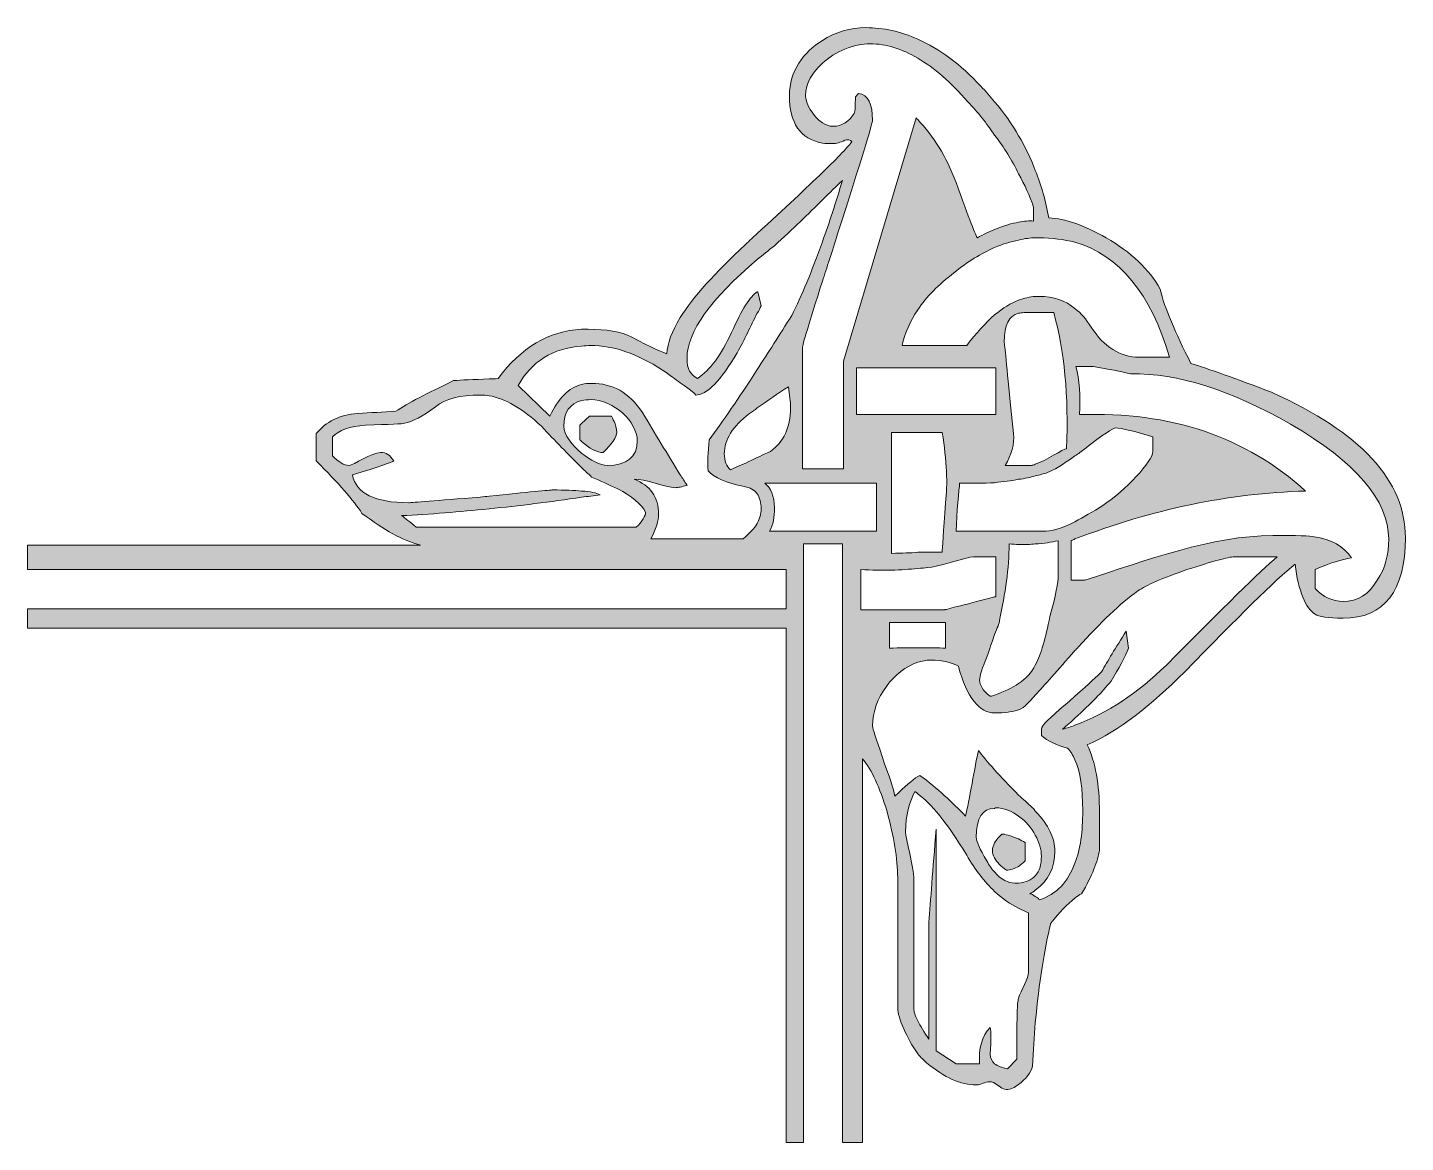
# Model space of a CAD drawing. Header units: inches. Extents: x -312 to 907, y -73 to 914.
import ezdxf

# ---------------------------------------------------------------- set-up
doc = ezdxf.new("R2010")
doc.units = ezdxf.units.IN
doc.header["$MEASUREMENT"] = 0
doc.layers.add('图层 1', color=7, linetype='Continuous')

# ---------------------------------------------------------------- blocks, each defined once
blk = doc.blocks.new('block 2')
at = {"layer": '图层 1', "true_color": 0xffffff}
h = blk.add_hatch(color=7, dxfattribs=at)
h.dxf.hatch_style = 2
edge = h.paths.add_edge_path()
edge.add_spline(control_points=[(788.9, 591), (756.9, 603.3), (732.7, 611.7), (717.4, 616.6), (703.6, 643.8), (694.2, 665.5), (690.2, 682.2), (680.9, 699.5), (664.1, 715.3), (642.4, 727.6), (633, 733.1), (623.6, 737.5), (614.8, 740.5), (606.9, 743.4), (599, 744.9), (591.6, 745.4), (589.1, 759.7), (585.1, 774), (579.7, 787.3), (575.8, 797.7), (570.8, 808.1), (564.9, 817.9), (559, 828.3), (552.1, 838.2), (543.7, 848), (539.8, 852.5), (535.8, 857.4), (531.4, 861.8), (513.6, 881.1), (494.9, 894.9), (475.6, 903.3), (460.8, 910.2), (445, 913.6), (429.7, 913.6), (416.4, 913.6), (402.6, 909.7), (391.2, 902.3), (374.5, 891.9), (362.1, 875.2), (362.1, 853.4), (362.1, 829.3), (371.5, 815), (391.2, 811.5), (394.2, 811), (397.2, 811), (400.6, 811), (403.6, 811), (407, 812), (411, 814), (413.9, 815), (415.9, 814), (417.4, 813), (414.4, 808.6), (405.6, 799.2), (391.2, 785.4), (377.4, 772), (358.2, 753.8), (333.5, 731.6), (330.1, 728.1), (326.6, 725.2), (323.2, 721.7), (296, 696.6), (276.8, 675.3), (265.4, 657.1), (258, 644.7), (254.1, 634.4), (253.6, 625), (250.6, 626), (240.3, 630.4), (222.5, 639.8), (213.1, 644.7), (199.8, 646.7), (184, 646.7), (182, 646.7), (180.1, 646.7), (178.1, 646.7), (148.5, 645.2), (124.8, 630.4), (104.1, 603.3), (101.1, 602.8), (98.7, 602.8), (96.2, 602.8), (82.4, 602.3), (71.5, 601.8), (64.6, 601.3), (40.9, 589.5), (24.2, 581.6), (13.8, 574.2), (2.5, 573.2), (-8.9, 573.2), (-20.2, 572.2), (-36, 571.2), (-48.4, 564.8), (-56.8, 554.5), (-56.8, 554.5), (-56.8, 530.3), (-56.8, 530.3), (-37, 510.5), (-23.7, 495.2), (-16.3, 483.9), (3.4, 469.1), (19.7, 459.7), (35.5, 455.8), (35.5, 455.8), (-312.3, 455.8), (-312.3, 455.8), (-312.3, 455.8), (-312.3, 434.1), (-312.3, 434.1), (-312.3, 434.1), (96.2, 434.1), (96.2, 434.1), (96.2, 434.1), (178.1, 434.1), (178.1, 434.1), (178.1, 434.1), (265.4, 434.1), (265.4, 434.1), (265.4, 434.1), (333.5, 434.1), (333.5, 434.1), (333.5, 434.1), (359.2, 434.1), (359.2, 434.1), (359.2, 434.1), (359.2, 399.5), (359.2, 399.5), (359.2, 399.5), (333.5, 399.5), (333.5, 399.5), (333.5, 399.5), (265.4, 399.5), (265.4, 399.5), (265.4, 399.5), (178.1, 399.5), (178.1, 399.5), (178.1, 399.5), (96.2, 399.5), (96.2, 399.5), (96.2, 399.5), (-312.3, 399.5), (-312.3, 399.5), (-312.3, 399.5), (-312.3, 382.3), (-312.3, 382.3), (-312.3, 382.3), (96.2, 382.3), (96.2, 382.3), (96.2, 382.3), (178.1, 382.3), (178.1, 382.3), (178.1, 382.3), (265.4, 382.3), (265.4, 382.3), (265.4, 382.3), (333.5, 382.3), (333.5, 382.3), (333.5, 382.3), (359.2, 382.3), (359.2, 382.3), (359.2, 382.3), (359.2, -72.6), (359.2, -72.6), (359.2, -72.6), (374.5, -72.6), (374.5, -72.6), (374.5, -72.6), (374.5, 456.8), (374.5, 456.8), (374.5, 456.8), (391.2, 456.8), (391.2, 456.8), (391.2, 456.8), (409, 456.8), (409, 456.8), (409, 456.8), (409, -72.6), (409, -72.6), (409, -72.6), (426.8, -72.6), (426.8, -72.6), (426.8, -72.6), (426.8, 266.8), (426.8, 266.8), (434.7, 257.4), (442.1, 241.6), (448.5, 219.9), (454.4, 198.2), (457.9, 178.5), (457.9, 161.7), (457.9, 161.7), (457.9, 45.8), (457.9, 45.8), (457.9, 38.4), (466.2, 18.6), (475.6, 5.8), (478.6, 2.3), (481, -0.1), (483.5, -2.1), (499.3, -15.4), (513.6, -21.8), (527.4, -21.8), (532.4, -21.8), (534.3, -18.9), (539.8, -18.9), (541.2, -18.9), (542.7, -19.4), (543.7, -20.3), (547.2, -22.3), (550.6, -25.8), (554.1, -25.8), (557.5, -25.8), (561.5, -24.3), (564.9, -21.3), (571.3, -16.9), (576.3, -10.5), (577.3, -5.1), (577.7, 8.3), (578.7, 21.1), (579.7, 33.4), (583.2, 69), (587.6, 98.1), (593.5, 121.3), (600.9, 131.1), (608.3, 138), (614.8, 143.4), (616.7, 144.9), (618.7, 146.4), (620.7, 147.4), (630, 163.2), (635, 176.5), (636.5, 185.9), (636.5, 185.9), (636.5, 218.9), (636.5, 218.9), (636.5, 244.1), (633, 263.8), (625.6, 279.1), (653.7, 291.5), (681.9, 313.7), (712, 343.8), (759.8, 392.6), (791.9, 424.7), (809.6, 439), (812.6, 415.3), (819, 399.5), (827.4, 394.6), (830.4, 392.6), (838.8, 391.1), (852.1, 391.1), (888.6, 391.1), (907.3, 415.3), (907.3, 462.2), (907.3, 513), (867.9, 555.4), (788.9, 591)], knot_values=[0, 0, 0, 0, 1, 1, 1, 2, 2, 2, 3, 3, 3, 4, 4, 4, 5, 5, 5, 6, 6, 6, 7, 7, 7, 8, 8, 8, 9, 9, 9, 10, 10, 10, 11, 11, 11, 12, 12, 12, 13, 13, 13, 14, 14, 14, 15, 15, 15, 16, 16, 16, 17, 17, 17, 18, 18, 18, 19, 19, 19, 20, 20, 20, 21, 21, 21, 22, 22, 22, 23, 23, 23, 24, 24, 24, 25, 25, 25, 26, 26, 26, 27, 27, 27, 28, 28, 28, 29, 29, 29, 30, 30, 30, 31, 31, 31, 32, 32, 32, 33, 33, 33, 34, 34, 34, 35, 35, 35, 36, 36, 36, 37, 37, 37, 38, 38, 38, 39, 39, 39, 40, 40, 40, 41, 41, 41, 42, 42, 42, 43, 43, 43, 44, 44, 44, 45, 45, 45, 46, 46, 46, 47, 47, 47, 48, 48, 48, 49, 49, 49, 50, 50, 50, 51, 51, 51, 52, 52, 52, 53, 53, 53, 54, 54, 54, 55, 55, 55, 56, 56, 56, 57, 57, 57, 58, 58, 58, 59, 59, 59, 60, 60, 60, 61, 61, 61, 62, 62, 62, 63, 63, 63, 64, 64, 64, 65, 65, 65, 66, 66, 66, 67, 67, 67, 68, 68, 68, 69, 69, 69, 70, 70, 70, 71, 71, 71, 72, 72, 72, 73, 73, 73, 74, 74, 74, 75, 75, 75, 76, 76, 76, 77, 77, 77, 78, 78, 78, 79, 79, 79, 80, 80, 80, 81, 81, 81, 82, 82, 82, 83, 83, 83, 84, 84, 84, 85, 85, 85, 85], degree=3, periodic=1)
edge = h.paths.add_edge_path()
edge.add_spline(control_points=[(583.2, 727.6), (594.5, 727.6), (604.9, 726.2), (614.8, 723.7), (654.2, 712.3), (681.9, 678.3), (698.6, 622), (698.6, 622), (671.5, 622), (671.5, 622), (654.7, 622), (640.4, 631.4), (629.1, 648.7), (624.6, 655.6), (620.2, 661), (614.8, 665), (606.4, 672.4), (596, 675.8), (583.2, 675.8), (582.2, 675.8), (581.2, 675.8), (579.7, 675.8), (574.8, 675.3), (569.8, 674.3), (564.9, 672.4), (558, 669.9), (551.1, 665.5), (543.7, 659.5), (535.8, 652.6), (527.4, 643.3), (519, 632.4), (519, 632.4), (475.6, 632.4), (475.6, 632.4), (475.6, 632.4), (461.8, 632.4), (461.8, 632.4), (464.3, 643.3), (468.7, 653.6), (475.6, 664), (483.5, 675.3), (493.9, 686.2), (507.7, 696.6), (519.5, 706.4), (531.9, 713.8), (543.7, 719.2), (551.1, 722.2), (558, 724.2), (564.9, 725.7), (570.3, 727.1), (575.3, 727.6), (579.7, 727.6), (581.2, 727.6), (582.2, 727.6), (583.2, 727.6)], knot_values=[0, 0, 0, 0, 1, 1, 1, 2, 2, 2, 3, 3, 3, 4, 4, 4, 5, 5, 5, 6, 6, 6, 7, 7, 7, 8, 8, 8, 9, 9, 9, 10, 10, 10, 11, 11, 11, 12, 12, 12, 13, 13, 13, 14, 14, 14, 15, 15, 15, 16, 16, 16, 17, 17, 17, 18, 18, 18, 18], degree=3, periodic=1)
edge = h.paths.add_edge_path()
edge.add_spline(control_points=[(586.6, 468.1), (586.6, 468.1), (579.7, 468.1), (579.7, 468.1), (579.7, 468.1), (564.9, 468.1), (564.9, 468.1), (564.9, 468.1), (543.7, 468.1), (543.7, 468.1), (543.7, 468.1), (509.7, 468.1), (509.7, 468.1), (509.7, 483.9), (512.6, 505.6), (512.6, 510.5), (523.5, 510.5), (533.8, 510.5), (543.7, 511), (551.1, 512), (558.5, 512.5), (564.9, 514), (570.3, 514.5), (575.3, 516), (579.7, 517), (583.7, 517.9), (587.1, 518.9), (590.6, 519.9), (595.5, 521.9), (603.9, 526.8), (614.8, 534.7), (617.7, 536.7), (620.7, 538.7), (623.6, 541.1), (639.4, 553.5), (648.8, 559.4), (650.8, 559.4), (656.2, 559.4), (667.6, 556.4), (683.8, 551.5), (683.8, 551.5), (683.8, 538.7), (683.8, 538.7), (683.8, 530.3), (659.2, 503.6), (639.4, 490.8), (630.5, 485.4), (622.2, 480.4), (614.8, 476.5), (602.9, 470.6), (593.5, 467.6), (586.6, 468.1)], knot_values=[0, 0, 0, 0, 1, 1, 1, 2, 2, 2, 3, 3, 3, 4, 4, 4, 5, 5, 5, 6, 6, 6, 7, 7, 7, 8, 8, 8, 9, 9, 9, 10, 10, 10, 11, 11, 11, 12, 12, 12, 13, 13, 13, 14, 14, 14, 15, 15, 15, 16, 16, 16, 17, 17, 17, 17], degree=3, periodic=1)
edge = h.paths.add_edge_path()
edge.add_spline(control_points=[(599.9, 459.7), (599.9, 459.7), (599.9, 428.6), (599.9, 428.6), (599.9, 423.7), (598, 410.9), (592.6, 392.6), (588.6, 373.4), (585.1, 359.6), (579.7, 349.7), (576.3, 342.8), (571.8, 337.8), (564.9, 333.4), (559.5, 329.5), (552.6, 326.5), (543.7, 323.1), (542.7, 322.6), (541.2, 322.1), (539.8, 322.1), (533.3, 327), (530.4, 331.9), (530.4, 336.4), (530.4, 339.3), (532.4, 346.7), (537.8, 359.1), (539.8, 366.5), (542.2, 371.9), (543.7, 376.8), (546.2, 382.3), (547.7, 386.7), (548.1, 389.2), (553.1, 413.3), (556.5, 435.1), (556.5, 456.8), (559.5, 456.8), (562.5, 456.3), (564.9, 456.3), (570.4, 456.3), (575.3, 456.3), (579.7, 456.8), (587.6, 457.3), (594, 458.2), (599.9, 459.7)], knot_values=[0, 0, 0, 0, 1, 1, 1, 2, 2, 2, 3, 3, 3, 4, 4, 4, 5, 5, 5, 6, 6, 6, 7, 7, 7, 8, 8, 8, 9, 9, 9, 10, 10, 10, 11, 11, 11, 12, 12, 12, 13, 13, 13, 14, 14, 14, 14], degree=3, periodic=1)
h.paths.add_polyline_path([(475.6, 571.2), (421.3, 571.2), (421.3, 612.7), (475.6, 612.7), (543.7, 612.7), (544.7, 612.7), (544.7, 571.2), (543.7, 571.2)])
edge = h.paths.add_edge_path()
edge.add_spline(control_points=[(500.3, 493.3), (498.3, 467.1), (497.3, 452.8), (497.3, 449.4), (497.3, 449.4), (489.9, 449.4), (475.6, 449.4), (469.7, 448.9), (461.8, 448.9), (452.4, 448.4), (452.4, 448.4), (452.4, 555.4), (452.4, 555.4), (452.4, 555.4), (475.6, 555.4), (475.6, 555.4), (475.6, 555.4), (497.3, 555.4), (497.3, 555.4), (501.3, 530.3), (502.3, 509.6), (500.3, 493.3)], knot_values=[0, 0, 0, 0, 1, 1, 1, 2, 2, 2, 3, 3, 3, 4, 4, 4, 5, 5, 5, 6, 6, 6, 7, 7, 7, 7], degree=3, periodic=1)
edge = h.paths.add_edge_path()
edge.add_spline(control_points=[(560.5, 554.5), (560.5, 554.5), (557.5, 582.6), (557.5, 582.6), (554.1, 618.6), (552.1, 636.4), (552.1, 635.4), (552.1, 650.7), (556.5, 658.6), (564.9, 661), (566.4, 661), (567.9, 661.5), (569.8, 661.5), (569.8, 661.5), (579.7, 661.5), (579.7, 661.5), (579.7, 661.5), (596, 661.5), (596, 661.5), (605.4, 628), (609.3, 587.5), (607.4, 541.1), (604.4, 541.1), (589.1, 530.3), (579.7, 527.3), (578.2, 526.8), (577.3, 526.3), (576.3, 526.3), (576.3, 526.3), (564.9, 526.3), (564.9, 526.3), (564.9, 526.3), (553.1, 526.3), (553.1, 526.3), (558.5, 535.7), (561.5, 545.1), (560.5, 554.5)], knot_values=[0, 0, 0, 0, 1, 1, 1, 2, 2, 2, 3, 3, 3, 4, 4, 4, 5, 5, 5, 6, 6, 6, 7, 7, 7, 8, 8, 8, 9, 9, 9, 10, 10, 10, 11, 11, 11, 12, 12, 12, 12], degree=3, periodic=1)
edge = h.paths.add_edge_path()
edge.add_spline(control_points=[(423.3, 855.4), (423.3, 855.4), (420.4, 852.5), (420.4, 852.5), (420.4, 845.1), (420.4, 840.1), (419.4, 837.7), (414.9, 830.8), (409, 826.3), (400.6, 826.3), (397.2, 826.3), (394.2, 827.8), (391.2, 829.3), (382.4, 835.2), (376.4, 847), (376.4, 853.4), (376.4, 864.3), (382.4, 874.2), (391.2, 882.1), (402.6, 892.4), (418.9, 899.3), (433.7, 899.3), (447.5, 899.3), (461.3, 894.9), (475.6, 886.5), (490.4, 878.1), (504.7, 865.3), (520, 848), (528.9, 838.6), (536.8, 828.8), (543.7, 818.4), (552.1, 807.6), (559, 796.2), (564.9, 784.4), (570.3, 774.5), (574.8, 764.6), (578.2, 754.8), (578.2, 754.8), (578.2, 742.4), (578.2, 742.4), (574.3, 742.9), (569.8, 742.4), (564.9, 741.4), (559, 740.5), (552.1, 738.5), (543.7, 735), (538.8, 733.1), (533.8, 730.6), (528.4, 727.6), (527.4, 728.6), (521, 744.4), (509.7, 776.5), (500.8, 799.7), (489.4, 817.9), (475.6, 832.2), (475.1, 832.7), (474.6, 833.2), (474.1, 833.7), (474.1, 833.7), (410, 618.6), (410, 618.6), (410, 618.6), (410, 523.4), (410, 523.4), (410, 523.4), (391.2, 523.4), (391.2, 523.4), (391.2, 523.4), (373.5, 523.4), (373.5, 523.4), (373.5, 523.4), (373.5, 630.4), (373.5, 630.4), (373.5, 632.4), (379.4, 652.1), (391.2, 689.2), (395.2, 701), (399.6, 714.8), (404.6, 731.1), (425.3, 795.2), (435.6, 828.3), (435.6, 831.7), (435.6, 846), (431.7, 854.4), (423.3, 855.4)], knot_values=[0, 0, 0, 0, 1, 1, 1, 2, 2, 2, 3, 3, 3, 4, 4, 4, 5, 5, 5, 6, 6, 6, 7, 7, 7, 8, 8, 8, 9, 9, 9, 10, 10, 10, 11, 11, 11, 12, 12, 12, 13, 13, 13, 14, 14, 14, 15, 15, 15, 16, 16, 16, 17, 17, 17, 18, 18, 18, 19, 19, 19, 20, 20, 20, 21, 21, 21, 22, 22, 22, 23, 23, 23, 24, 24, 24, 25, 25, 25, 26, 26, 26, 27, 27, 27, 28, 28, 28, 28], degree=3, periodic=1)
edge = h.paths.add_edge_path()
edge.add_spline(control_points=[(226.5, 471.6), (226.5, 471.6), (178.1, 471.6), (178.1, 471.6), (178.1, 471.6), (96.2, 471.6), (96.2, 471.6), (96.2, 471.6), (31.6, 471.6), (31.6, 471.6), (26.1, 476.5), (22.2, 479.5), (18.7, 481.9), (43.9, 482.9), (69.6, 485.4), (96.2, 487.8), (122.8, 490.8), (150.5, 493.8), (178.1, 498.2), (183.5, 498.7), (188.9, 499.7), (194.4, 500.2), (191.4, 502.2), (186, 503.1), (178.1, 503.6), (171.7, 504.1), (162.8, 504.6), (152.9, 504.6), (150, 504.6), (130.7, 502.6), (96.2, 499.2), (93.7, 498.7), (91.3, 498.7), (88.3, 498.2), (48.8, 495.2), (28.1, 493.3), (25.1, 493.3), (-4.9, 493.3), (-21.7, 501.7), (-24.7, 517.9), (-0.5, 525.3), (10.8, 529.3), (11.8, 530.3), (8.4, 535.7), (5.4, 537.7), (0, 537.7), (-6.9, 537.7), (-24.7, 526.3), (-27.6, 526.3), (-32.1, 526.3), (-37, 529.3), (-42.4, 534.7), (-42.4, 534.7), (-42.4, 551.5), (-42.4, 551.5), (-37, 557.4), (-26.7, 560.9), (-13.3, 561.9), (8.4, 562.8), (19.7, 562.8), (21.2, 563.8), (28.1, 564.8), (37.5, 569.8), (48.8, 578.1), (57.2, 585.5), (71, 588.5), (88.3, 588.5), (91.3, 588.5), (93.7, 588.5), (96.2, 588), (110.5, 585.5), (125.8, 576.7), (142.6, 560.9), (154.4, 548), (166.3, 536.2), (178.1, 524.4), (181.1, 521.4), (184, 518.9), (187, 516), (194.4, 513), (202.8, 508.6), (210.2, 505.6), (222.5, 499.2), (230.9, 492.3), (234.8, 484.9), (234.8, 481.9), (231.9, 476.5), (226.5, 471.6)], knot_values=[0, 0, 0, 0, 1, 1, 1, 2, 2, 2, 3, 3, 3, 4, 4, 4, 5, 5, 5, 6, 6, 6, 7, 7, 7, 8, 8, 8, 9, 9, 9, 10, 10, 10, 11, 11, 11, 12, 12, 12, 13, 13, 13, 14, 14, 14, 15, 15, 15, 16, 16, 16, 17, 17, 17, 18, 18, 18, 19, 19, 19, 20, 20, 20, 21, 21, 21, 22, 22, 22, 23, 23, 23, 24, 24, 24, 25, 25, 25, 26, 26, 26, 27, 27, 27, 28, 28, 28, 29, 29, 29, 29], degree=3, periodic=1)
edge = h.paths.add_edge_path()
edge.add_spline(control_points=[(162.3, 560.9), (162.3, 573.2), (167.7, 581.1), (178.1, 583.6), (180.6, 584.1), (183.5, 584.5), (186, 584.5), (206.7, 584.5), (227.4, 564.8), (227.4, 548), (227.4, 533.7), (218.1, 526.3), (200.8, 526.3), (194.9, 526.3), (186, 530.8), (178.1, 537.2), (169.7, 544.1), (162.3, 553.5), (162.3, 560.9)], knot_values=[0, 0, 0, 0, 1, 1, 1, 2, 2, 2, 3, 3, 3, 4, 4, 4, 5, 5, 5, 6, 6, 6, 6], degree=3, periodic=1)
edge = h.paths.add_edge_path()
edge.add_spline(control_points=[(333.5, 475), (331.1, 470.6), (326.6, 466.1), (321.2, 461.2), (321.2, 461.2), (265.4, 461.2), (265.4, 461.2), (265.4, 461.2), (239.3, 461.2), (239.3, 461.2), (244.2, 470.1), (246.2, 477.5), (246.2, 482.9), (246.2, 498.2), (239.3, 508.6), (224.5, 514), (233.9, 515), (252.6, 506.6), (261, 506.6), (262.5, 506.6), (263.9, 507.1), (265.4, 507.1), (267.4, 507.6), (269.4, 508.1), (271.4, 508.6), (269.4, 512), (267.4, 515), (265.4, 517.9), (254.1, 536.2), (243.2, 554.5), (231.9, 573.2), (220.5, 591), (204.7, 598.9), (187, 598.9), (184, 598.9), (181.1, 598.9), (178.1, 597.9), (166.8, 594.9), (157.4, 586), (150, 569.8), (150, 569.8), (121.9, 596.9), (121.9, 596.9), (134.2, 618.6), (152.4, 629.9), (178.1, 631.9), (181.1, 631.9), (183.5, 632.4), (186, 632.4), (206.7, 632.4), (227.4, 625), (249.6, 610.7), (256.1, 606.3), (261.5, 602.3), (265.4, 599.4), (275.8, 592.4), (279.7, 588.5), (278.7, 588.5), (289.1, 588.5), (301.5, 601.3), (315.8, 626), (322.2, 637.3), (327.6, 649.2), (333.5, 661), (335, 663), (336, 665.5), (337, 667.4), (337, 667.4), (334, 679.8), (334, 679.8), (334, 679.8), (334, 679.8), (333.5, 679.8), (327.6, 676.3), (319.7, 664), (310.8, 643.8), (301.5, 624), (292.1, 610.7), (280.7, 603.3), (274.3, 606.3), (271.4, 611.7), (271.4, 621.1), (271.4, 644.2), (292.1, 673.4), (333.5, 708.4), (338.4, 712.3), (343.4, 716.3), (348.8, 720.7), (365.1, 735.5), (378.9, 748.8), (391.2, 761.2), (397.7, 767.6), (403.6, 773.5), (409, 778.5), (403.1, 758.7), (397.2, 740.5), (391.2, 724.2), (381.9, 698), (373, 676.3), (364.1, 659), (353.3, 641.8), (342.9, 625.5), (333.5, 611.2), (317.2, 585.5), (302.9, 565.3), (291.1, 549), (290.1, 537.7), (289.1, 528.3), (290.1, 521.4), (295, 516), (306.4, 510.5), (322.2, 507.6), (327.1, 506.6), (331.1, 504.6), (333.5, 501.2), (336, 497.7), (337, 493.3), (337, 487.8), (337, 483.4), (336, 479.5), (333.5, 475)], knot_values=[0, 0, 0, 0, 1, 1, 1, 2, 2, 2, 3, 3, 3, 4, 4, 4, 5, 5, 5, 6, 6, 6, 7, 7, 7, 8, 8, 8, 9, 9, 9, 10, 10, 10, 11, 11, 11, 12, 12, 12, 13, 13, 13, 14, 14, 14, 15, 15, 15, 16, 16, 16, 17, 17, 17, 18, 18, 18, 19, 19, 19, 20, 20, 20, 21, 21, 21, 22, 22, 22, 23, 23, 23, 24, 24, 24, 25, 25, 25, 26, 26, 26, 27, 27, 27, 28, 28, 28, 29, 29, 29, 30, 30, 30, 31, 31, 31, 32, 32, 32, 33, 33, 33, 34, 34, 34, 35, 35, 35, 36, 36, 36, 37, 37, 37, 38, 38, 38, 39, 39, 39, 40, 40, 40, 40], degree=3, periodic=1)
edge = h.paths.add_edge_path()
edge.add_spline(control_points=[(363.1, 577.2), (363.1, 559.4), (356.7, 547.1), (345.4, 538.7), (343.9, 538.2), (339.9, 536.2), (333.5, 533.2), (327.6, 530.3), (320.2, 526.8), (309.8, 522.4), (306.4, 525.3), (304.4, 530.3), (304.4, 536.7), (304.4, 549), (311.8, 560.9), (326.6, 572.2), (329.1, 573.7), (331.5, 575.2), (333.5, 577.2), (342.9, 583.6), (351.8, 590), (361.1, 595.9), (362.1, 588.5), (363.1, 582.6), (363.1, 577.2)], knot_values=[0, 0, 0, 0, 1, 1, 1, 2, 2, 2, 3, 3, 3, 4, 4, 4, 5, 5, 5, 6, 6, 6, 7, 7, 7, 8, 8, 8, 8], degree=3, periodic=1)
edge = h.paths.add_edge_path()
edge.add_spline(control_points=[(391.2, 468.1), (391.2, 468.1), (344.4, 468.1), (344.4, 468.1), (347.8, 473.5), (348.8, 480.9), (348.8, 488.8), (348.8, 499.2), (345.4, 506.6), (340.4, 510.5), (340.4, 510.5), (391.2, 510.5), (391.2, 510.5), (391.2, 510.5), (439.1, 510.5), (439.1, 510.5), (439.1, 510.5), (439.1, 468.1), (439.1, 468.1), (439.1, 468.1), (391.2, 468.1), (391.2, 468.1), (391.2, 468.1), (391.2, 468.1), (391.2, 468.1)], knot_values=[0, 0, 0, 0, 1, 1, 1, 2, 2, 2, 3, 3, 3, 4, 4, 4, 5, 5, 5, 6, 6, 6, 7, 7, 7, 8, 8, 8, 8], degree=3, periodic=1)
edge = h.paths.add_edge_path()
edge.add_spline(control_points=[(425.3, 398.5), (425.3, 398.5), (425.3, 434.1), (425.3, 434.1), (444.5, 433.1), (461.3, 433.6), (475.6, 435.1), (479.1, 435.5), (482, 435.5), (484.5, 436), (491.9, 436), (520, 445.4), (525, 445.4), (525, 445.4), (543.7, 445.4), (543.7, 445.4), (543.7, 445.4), (544.7, 445.4), (544.7, 445.4), (544.7, 445.4), (544.7, 409.9), (544.7, 409.9), (544.7, 409.9), (544.2, 409.9), (543.7, 409.9), (514.6, 402.5), (499.3, 398.5), (499.3, 398.5), (499.3, 398.5), (475.6, 398.5), (475.6, 398.5), (475.6, 398.5), (425.3, 398.5), (425.3, 398.5), (425.3, 398.5), (425.3, 398.5), (425.3, 398.5)], knot_values=[0, 0, 0, 0, 1, 1, 1, 2, 2, 2, 3, 3, 3, 4, 4, 4, 5, 5, 5, 6, 6, 6, 7, 7, 7, 8, 8, 8, 9, 9, 9, 10, 10, 10, 11, 11, 11, 12, 12, 12, 12], degree=3, periodic=1)
edge = h.paths.add_edge_path()
edge.add_spline(control_points=[(500.3, 387.2), (500.3, 387.2), (500.3, 364.5), (500.3, 364.5), (493.9, 365), (485.5, 365), (475.6, 365), (468.2, 365), (459.8, 365), (450.5, 364.5), (450.5, 364.5), (450.5, 387.2), (450.5, 387.2), (450.5, 387.2), (475.6, 387.2), (475.6, 387.2), (475.6, 387.2), (500.3, 387.2), (500.3, 387.2)], knot_values=[0, 0, 0, 0, 1, 1, 1, 2, 2, 2, 3, 3, 3, 4, 4, 4, 5, 5, 5, 6, 6, 6, 6], degree=3, periodic=1)
edge = h.paths.add_edge_path()
edge.add_spline(control_points=[(573.8, 77.8), (573.8, 73.4), (566.9, 61.1), (564.9, 55.1), (564.9, 54.2), (564.4, 53.7), (564.4, 52.7), (563.4, 47.7), (563.4, 30), (563.4, 0.9), (563.4, 0.9), (555.1, -7.5), (555.1, -7.5), (550.1, -6.5), (546.7, -5.1), (543.7, -3.1), (541.2, -0.6), (539.8, 1.8), (539.8, 5.3), (540.7, 18.6), (540.7, 26), (539.8, 29), (532.4, 21.6), (529.4, 10.2), (530.4, -3.1), (530.4, -3.1), (509.7, -3.1), (509.7, -3.1), (509.7, -3.1), (491.9, 8.3), (491.9, 8.3), (491.9, 8.3), (491.9, 204.6), (491.9, 204.6), (488.9, 168.1), (487, 141), (485.5, 122.2), (485.5, 122.2), (485.5, 18.6), (485.5, 18.6), (481, 25), (478.1, 30.5), (475.6, 34.9), (473.1, 39.8), (472.2, 43.3), (472.2, 45.8), (472.2, 45.8), (472.2, 161.7), (472.2, 161.7), (472.2, 169.1), (464.8, 197.2), (464.8, 202.2), (464.8, 217), (468.2, 228.3), (473.2, 237.7), (474.1, 237.2), (475.1, 236.7), (475.6, 235.7), (487, 227.8), (501.8, 209.6), (519, 181.5), (526.4, 168.6), (534.8, 157.8), (543.7, 149.4), (550.6, 143), (557.5, 138), (564.9, 134.6), (567.9, 133.1), (570.8, 131.6), (573.8, 130.6), (573.8, 130.6), (573.8, 77.8), (573.8, 77.8), (573.8, 77.8), (573.8, 77.8), (573.8, 77.8)], knot_values=[0, 0, 0, 0, 1, 1, 1, 2, 2, 2, 3, 3, 3, 4, 4, 4, 5, 5, 5, 6, 6, 6, 7, 7, 7, 8, 8, 8, 9, 9, 9, 10, 10, 10, 11, 11, 11, 12, 12, 12, 13, 13, 13, 14, 14, 14, 15, 15, 15, 16, 16, 16, 17, 17, 17, 18, 18, 18, 19, 19, 19, 20, 20, 20, 21, 21, 21, 22, 22, 22, 23, 23, 23, 24, 24, 24, 25, 25, 25, 25], degree=3, periodic=1)
edge = h.paths.add_edge_path()
edge.add_spline(control_points=[(527.4, 197.2), (527.4, 214.5), (532.8, 222.9), (543.7, 222.9), (544.2, 223.4), (544.7, 223.4), (544.7, 223.4), (552.1, 223.4), (559, 220.4), (564.9, 216), (571.3, 211.5), (576.3, 205.6), (579.7, 199.2), (583.2, 192.8), (585.1, 186.4), (585.1, 180.5), (585.1, 173.1), (583.7, 167.6), (579.7, 163.2), (576.3, 159.7), (571.3, 157.3), (564.9, 156.8), (563.9, 156.8), (562.9, 156.8), (561.5, 156.8), (555.6, 156.8), (549.6, 159.7), (543.7, 166.6), (541.2, 169.1), (538.8, 172.6), (536.8, 176.5), (530.4, 186.9), (527.4, 194.3), (527.4, 197.2)], knot_values=[0, 0, 0, 0, 1, 1, 1, 2, 2, 2, 3, 3, 3, 4, 4, 4, 5, 5, 5, 6, 6, 6, 7, 7, 7, 8, 8, 8, 9, 9, 9, 10, 10, 10, 11, 11, 11, 11], degree=3, periodic=1)
edge = h.paths.add_edge_path()
edge.add_spline(control_points=[(695.7, 349.7), (670.5, 325), (643.9, 307.3), (614.8, 296.4), (611.3, 294.9), (607.8, 293.9), (603.9, 293), (607.8, 296.4), (611.8, 299.4), (614.8, 302.8), (629.1, 315.7), (638.9, 326), (646.8, 335.4), (653.7, 346.7), (659.2, 357.1), (662.1, 364.5), (662.1, 364.5), (660.2, 379.8), (660.2, 379.8), (650.8, 364.5), (643.4, 353.2), (638.4, 343.8), (635, 340.3), (627.6, 333.4), (614.8, 322.1), (612.3, 320.1), (609.3, 317.1), (606.4, 314.7), (592.6, 303.3), (585.1, 295.9), (585.1, 293), (585.1, 293), (585.1, 287.5), (585.1, 287.5), (590.6, 282.6), (599, 278.1), (608.3, 276.2), (610.8, 273.2), (613.3, 269.8), (614.8, 265.8), (619.7, 255.5), (621.7, 240.2), (621.7, 220.9), (621.7, 202.2), (619.7, 186.9), (614.8, 174.5), (608.8, 157.8), (598.5, 146.9), (583.2, 142), (582.2, 143.5), (581.2, 144.4), (579.7, 144.9), (578.2, 146.4), (576.3, 147.4), (574.8, 147.4), (576.8, 148.4), (578.2, 149.4), (579.7, 150.4), (591.1, 158.8), (597, 170.1), (597, 184.9), (597, 196.2), (591.6, 208.1), (579.7, 220.4), (579.2, 221.4), (578.2, 222.4), (577.3, 223.4), (572.8, 227.3), (568.9, 231.3), (564.9, 234.7), (556.5, 243.1), (549.6, 250.5), (543.7, 256.9), (537.3, 264.3), (532.4, 269.8), (529.4, 274.2), (526.4, 261.4), (521, 228.3), (518, 216), (506.2, 228.3), (492.9, 240.7), (477.6, 252), (477.1, 252), (476.6, 251.5), (475.6, 251), (470.7, 248.1), (464.3, 242.1), (455.4, 233.7), (454.4, 239.7), (450.5, 251), (444, 268.8), (439.1, 284.6), (435.6, 293), (435.6, 295.9), (435.6, 320.6), (454.9, 345.3), (475.6, 352.2), (479.6, 353.1), (483, 354.1), (487, 354.1), (498.3, 354.1), (506.2, 351.7), (511.6, 348.7), (519, 320.6), (530.4, 307.3), (543.7, 307.3), (552.6, 307.3), (560, 308.3), (564.9, 310.2), (567.9, 311.2), (570.3, 312.7), (571.8, 314.7), (573.3, 316.1), (576.3, 319.1), (579.7, 323.1), (587.6, 331.4), (599.5, 344.8), (614.8, 362.5), (615.7, 363.5), (616.7, 364.5), (617.7, 365.5), (637.4, 387.2), (654.7, 404), (670.5, 415.3), (677.9, 420.2), (692.2, 426.7), (713.9, 434.1), (737.1, 441.5), (750.4, 445.4), (755.9, 445.4), (755.9, 445.4), (793.9, 445.4), (793.9, 445.4), (778.6, 433.1), (746.5, 400.5), (695.7, 349.7)], knot_values=[0, 0, 0, 0, 1, 1, 1, 2, 2, 2, 3, 3, 3, 4, 4, 4, 5, 5, 5, 6, 6, 6, 7, 7, 7, 8, 8, 8, 9, 9, 9, 10, 10, 10, 11, 11, 11, 12, 12, 12, 13, 13, 13, 14, 14, 14, 15, 15, 15, 16, 16, 16, 17, 17, 17, 18, 18, 18, 19, 19, 19, 20, 20, 20, 21, 21, 21, 22, 22, 22, 23, 23, 23, 24, 24, 24, 25, 25, 25, 26, 26, 26, 27, 27, 27, 28, 28, 28, 29, 29, 29, 30, 30, 30, 31, 31, 31, 32, 32, 32, 33, 33, 33, 34, 34, 34, 35, 35, 35, 36, 36, 36, 37, 37, 37, 38, 38, 38, 39, 39, 39, 40, 40, 40, 41, 41, 41, 42, 42, 42, 43, 43, 43, 44, 44, 44, 45, 45, 45, 45], degree=3, periodic=1)
edge = h.paths.add_edge_path()
edge.add_spline(control_points=[(882.2, 424.7), (875.3, 412.4), (864.9, 405.9), (852.1, 405.9), (842.7, 405.9), (834.8, 409.9), (827.4, 417.3), (827.4, 417.3), (827.4, 434.1), (827.4, 434.1), (840.7, 440), (851.1, 443.4), (859.5, 444.4), (853.1, 454.8), (841.7, 461.2), (826.4, 463.2), (823, 464.2), (811.6, 464.2), (789.9, 464.2), (736.1, 464.2), (678.9, 442.5), (623.6, 424.7), (623.6, 424.7), (614.8, 424.7), (614.8, 424.7), (614.8, 424.7), (611.3, 424.7), (611.3, 424.7), (611.3, 424.7), (611.3, 459.7), (611.3, 459.7), (612.8, 460.2), (613.8, 460.7), (614.8, 461.2), (683.3, 487.4), (750.4, 501.7), (819, 503.6), (766.2, 551.5), (699.6, 574.2), (618.7, 571.2), (619.7, 587.5), (618.7, 602.3), (615.7, 613.7), (615.7, 613.7), (631, 613.7), (631, 613.7), (644.4, 611.7), (656.2, 609.2), (664.1, 607.2), (706, 608.2), (752.4, 592.9), (805.7, 562.8), (863.4, 529.3), (892.5, 495.2), (892.5, 461.2), (892.5, 447.4), (889.6, 435.1), (882.2, 424.7)], knot_values=[0, 0, 0, 0, 1, 1, 1, 2, 2, 2, 3, 3, 3, 4, 4, 4, 5, 5, 5, 6, 6, 6, 7, 7, 7, 8, 8, 8, 9, 9, 9, 10, 10, 10, 11, 11, 11, 12, 12, 12, 13, 13, 13, 14, 14, 14, 15, 15, 15, 16, 16, 16, 17, 17, 17, 18, 18, 18, 19, 19, 19, 19], degree=3, periodic=1)
h = blk.add_hatch(color=7, dxfattribs=at)
h.dxf.hatch_style = 2
edge = h.paths.add_edge_path()
edge.add_spline(control_points=[(197.3, 537.7), (204.7, 545.1), (209.2, 551.5), (209.2, 555.4), (209.2, 562.8), (204.7, 568.8), (204.7, 569.8), (204.7, 569.8), (185, 569.8), (185, 569.8), (185, 569.8), (178.1, 563.3), (178.1, 563.3), (178.1, 563.3), (176.6, 561.9), (176.6, 561.9), (176.6, 561.9), (176.6, 549), (176.6, 549), (177.1, 548.5), (177.6, 548), (178.1, 547.5), (185, 541.1), (191.9, 537.7), (197.3, 537.7)], knot_values=[0, 0, 0, 0, 1, 1, 1, 2, 2, 2, 3, 3, 3, 4, 4, 4, 5, 5, 5, 6, 6, 6, 7, 7, 7, 8, 8, 8, 8], degree=3, periodic=1)
h = blk.add_hatch(color=7, dxfattribs=at)
h.dxf.hatch_style = 2
edge = h.paths.add_edge_path()
edge.add_spline(control_points=[(554.1, 168.1), (557.5, 168.1), (561.5, 169.6), (564.9, 171.6), (566.9, 173.1), (568.9, 174.5), (570.8, 176.5), (570.8, 176.5), (570.8, 192.8), (570.8, 192.8), (568.9, 193.8), (566.9, 194.8), (564.9, 195.8), (557.5, 198.7), (552.6, 200.2), (550.1, 200.2), (547.7, 197.7), (545.2, 195.3), (543.7, 192.3), (542.7, 190.3), (541.7, 187.9), (541.7, 185.9), (541.7, 183.4), (542.2, 181.5), (543.7, 179), (545.7, 175.5), (549.1, 171.6), (554.1, 168.1)], knot_values=[0, 0, 0, 0, 1, 1, 1, 2, 2, 2, 3, 3, 3, 4, 4, 4, 5, 5, 5, 6, 6, 6, 7, 7, 7, 8, 8, 8, 9, 9, 9, 9], degree=3, periodic=1)
at = {"layer": '图层 1', "lineweight": 0}
blk.add_lwpolyline([(475.6, 571.2), (421.3, 571.2), (421.3, 612.7), (475.6, 612.7), (543.7, 612.7), (544.7, 612.7), (544.7, 571.2), (543.7, 571.2), (475.6, 571.2)], dxfattribs=at)
for points, knots in [([(788.9, 591), (756.9, 603.3), (732.7, 611.7), (717.4, 616.6), (703.6, 643.8), (694.2, 665.5), (690.2, 682.2), (680.9, 699.5), (664.1, 715.3), (642.4, 727.6), (633, 733.1), (623.6, 737.5), (614.8, 740.5), (606.9, 743.4), (599, 744.9), (591.6, 745.4), (589.1, 759.7), (585.1, 774), (579.7, 787.3), (575.8, 797.7), (570.8, 808.1), (564.9, 817.9), (559, 828.3), (552.1, 838.2), (543.7, 848), (539.8, 852.5), (535.8, 857.4), (531.4, 861.8), (513.6, 881.1), (494.9, 894.9), (475.6, 903.3), (460.8, 910.2), (445, 913.6), (429.7, 913.6), (416.4, 913.6), (402.6, 909.7), (391.2, 902.3), (374.5, 891.9), (362.1, 875.2), (362.1, 853.4), (362.1, 829.3), (371.5, 815), (391.2, 811.5), (394.2, 811), (397.2, 811), (400.6, 811), (403.6, 811), (407, 812), (411, 814), (413.9, 815), (415.9, 814), (417.4, 813), (414.4, 808.6), (405.6, 799.2), (391.2, 785.4), (377.4, 772), (358.2, 753.8), (333.5, 731.6), (330.1, 728.1), (326.6, 725.2), (323.2, 721.7), (296, 696.6), (276.8, 675.3), (265.4, 657.1), (258, 644.7), (254.1, 634.4), (253.6, 625), (250.6, 626), (240.3, 630.4), (222.5, 639.8), (213.1, 644.7), (199.8, 646.7), (184, 646.7), (182, 646.7), (180.1, 646.7), (178.1, 646.7), (148.5, 645.2), (124.8, 630.4), (104.1, 603.3), (101.1, 602.8), (98.7, 602.8), (96.2, 602.8), (82.4, 602.3), (71.5, 601.8), (64.6, 601.3), (40.9, 589.5), (24.2, 581.6), (13.8, 574.2), (2.5, 573.2), (-8.9, 573.2), (-20.2, 572.2), (-36, 571.2), (-48.4, 564.8), (-56.8, 554.5), (-56.8, 554.5), (-56.8, 530.3), (-56.8, 530.3), (-37, 510.5), (-23.7, 495.2), (-16.3, 483.9), (3.4, 469.1), (19.7, 459.7), (35.5, 455.8), (35.5, 455.8), (-312.3, 455.8), (-312.3, 455.8), (-312.3, 455.8), (-312.3, 434.1), (-312.3, 434.1), (-312.3, 434.1), (96.2, 434.1), (96.2, 434.1), (96.2, 434.1), (178.1, 434.1), (178.1, 434.1), (178.1, 434.1), (265.4, 434.1), (265.4, 434.1), (265.4, 434.1), (333.5, 434.1), (333.5, 434.1), (333.5, 434.1), (359.2, 434.1), (359.2, 434.1), (359.2, 434.1), (359.2, 399.5), (359.2, 399.5), (359.2, 399.5), (333.5, 399.5), (333.5, 399.5), (333.5, 399.5), (265.4, 399.5), (265.4, 399.5), (265.4, 399.5), (178.1, 399.5), (178.1, 399.5), (178.1, 399.5), (96.2, 399.5), (96.2, 399.5), (96.2, 399.5), (-312.3, 399.5), (-312.3, 399.5), (-312.3, 399.5), (-312.3, 382.3), (-312.3, 382.3), (-312.3, 382.3), (96.2, 382.3), (96.2, 382.3), (96.2, 382.3), (178.1, 382.3), (178.1, 382.3), (178.1, 382.3), (265.4, 382.3), (265.4, 382.3), (265.4, 382.3), (333.5, 382.3), (333.5, 382.3), (333.5, 382.3), (359.2, 382.3), (359.2, 382.3), (359.2, 382.3), (359.2, -72.6), (359.2, -72.6), (359.2, -72.6), (374.5, -72.6), (374.5, -72.6), (374.5, -72.6), (374.5, 456.8), (374.5, 456.8), (374.5, 456.8), (391.2, 456.8), (391.2, 456.8), (391.2, 456.8), (409, 456.8), (409, 456.8), (409, 456.8), (409, -72.6), (409, -72.6), (409, -72.6), (426.8, -72.6), (426.8, -72.6), (426.8, -72.6), (426.8, 266.8), (426.8, 266.8), (434.7, 257.4), (442.1, 241.6), (448.5, 219.9), (454.4, 198.2), (457.9, 178.5), (457.9, 161.7), (457.9, 161.7), (457.9, 45.8), (457.9, 45.8), (457.9, 38.4), (466.2, 18.6), (475.6, 5.8), (478.6, 2.3), (481, -0.1), (483.5, -2.1), (499.3, -15.4), (513.6, -21.8), (527.4, -21.8), (532.4, -21.8), (534.3, -18.9), (539.8, -18.9), (541.2, -18.9), (542.7, -19.4), (543.7, -20.3), (547.2, -22.3), (550.6, -25.8), (554.1, -25.8), (557.5, -25.8), (561.5, -24.3), (564.9, -21.3), (571.3, -16.9), (576.3, -10.5), (577.3, -5.1), (577.7, 8.3), (578.7, 21.1), (579.7, 33.4), (583.2, 69), (587.6, 98.1), (593.5, 121.3), (600.9, 131.1), (608.3, 138), (614.8, 143.4), (616.7, 144.9), (618.7, 146.4), (620.7, 147.4), (630, 163.2), (635, 176.5), (636.5, 185.9), (636.5, 185.9), (636.5, 218.9), (636.5, 218.9), (636.5, 244.1), (633, 263.8), (625.6, 279.1), (653.7, 291.5), (681.9, 313.7), (712, 343.8), (759.8, 392.6), (791.9, 424.7), (809.6, 439), (812.6, 415.3), (819, 399.5), (827.4, 394.6), (830.4, 392.6), (838.8, 391.1), (852.1, 391.1), (888.6, 391.1), (907.3, 415.3), (907.3, 462.2), (907.3, 513), (867.9, 555.4), (788.9, 591)], [0, 0, 0, 0, 1, 1, 1, 2, 2, 2, 3, 3, 3, 4, 4, 4, 5, 5, 5, 6, 6, 6, 7, 7, 7, 8, 8, 8, 9, 9, 9, 10, 10, 10, 11, 11, 11, 12, 12, 12, 13, 13, 13, 14, 14, 14, 15, 15, 15, 16, 16, 16, 17, 17, 17, 18, 18, 18, 19, 19, 19, 20, 20, 20, 21, 21, 21, 22, 22, 22, 23, 23, 23, 24, 24, 24, 25, 25, 25, 26, 26, 26, 27, 27, 27, 28, 28, 28, 29, 29, 29, 30, 30, 30, 31, 31, 31, 32, 32, 32, 33, 33, 33, 34, 34, 34, 35, 35, 35, 36, 36, 36, 37, 37, 37, 38, 38, 38, 39, 39, 39, 40, 40, 40, 41, 41, 41, 42, 42, 42, 43, 43, 43, 44, 44, 44, 45, 45, 45, 46, 46, 46, 47, 47, 47, 48, 48, 48, 49, 49, 49, 50, 50, 50, 51, 51, 51, 52, 52, 52, 53, 53, 53, 54, 54, 54, 55, 55, 55, 56, 56, 56, 57, 57, 57, 58, 58, 58, 59, 59, 59, 60, 60, 60, 61, 61, 61, 62, 62, 62, 63, 63, 63, 64, 64, 64, 65, 65, 65, 66, 66, 66, 67, 67, 67, 68, 68, 68, 69, 69, 69, 70, 70, 70, 71, 71, 71, 72, 72, 72, 73, 73, 73, 74, 74, 74, 75, 75, 75, 76, 76, 76, 77, 77, 77, 78, 78, 78, 79, 79, 79, 80, 80, 80, 81, 81, 81, 82, 82, 82, 83, 83, 83, 84, 84, 84, 85, 85, 85, 85]), ([(423.3, 855.4), (423.3, 855.4), (420.4, 852.5), (420.4, 852.5), (420.4, 845.1), (420.4, 840.1), (419.4, 837.7), (414.9, 830.8), (409, 826.3), (400.6, 826.3), (397.2, 826.3), (394.2, 827.8), (391.2, 829.3), (382.4, 835.2), (376.4, 847), (376.4, 853.4), (376.4, 864.3), (382.4, 874.2), (391.2, 882.1), (402.6, 892.4), (418.9, 899.3), (433.7, 899.3), (447.5, 899.3), (461.3, 894.9), (475.6, 886.5), (490.4, 878.1), (504.7, 865.3), (520, 848), (528.9, 838.6), (536.8, 828.8), (543.7, 818.4), (552.1, 807.6), (559, 796.2), (564.9, 784.4), (570.3, 774.5), (574.8, 764.6), (578.2, 754.8), (578.2, 754.8), (578.2, 742.4), (578.2, 742.4), (574.3, 742.9), (569.8, 742.4), (564.9, 741.4), (559, 740.5), (552.1, 738.5), (543.7, 735), (538.8, 733.1), (533.8, 730.6), (528.4, 727.6), (527.4, 728.6), (521, 744.4), (509.7, 776.5), (500.8, 799.7), (489.4, 817.9), (475.6, 832.2), (475.1, 832.7), (474.6, 833.2), (474.1, 833.7), (474.1, 833.7), (410, 618.6), (410, 618.6), (410, 618.6), (410, 523.4), (410, 523.4), (410, 523.4), (391.2, 523.4), (391.2, 523.4), (391.2, 523.4), (373.5, 523.4), (373.5, 523.4), (373.5, 523.4), (373.5, 630.4), (373.5, 630.4), (373.5, 632.4), (379.4, 652.1), (391.2, 689.2), (395.2, 701), (399.6, 714.8), (404.6, 731.1), (425.3, 795.2), (435.6, 828.3), (435.6, 831.7), (435.6, 846), (431.7, 854.4), (423.3, 855.4)], [0, 0, 0, 0, 1, 1, 1, 2, 2, 2, 3, 3, 3, 4, 4, 4, 5, 5, 5, 6, 6, 6, 7, 7, 7, 8, 8, 8, 9, 9, 9, 10, 10, 10, 11, 11, 11, 12, 12, 12, 13, 13, 13, 14, 14, 14, 15, 15, 15, 16, 16, 16, 17, 17, 17, 18, 18, 18, 19, 19, 19, 20, 20, 20, 21, 21, 21, 22, 22, 22, 23, 23, 23, 24, 24, 24, 25, 25, 25, 26, 26, 26, 27, 27, 27, 28, 28, 28, 28]), ([(333.5, 475), (331.1, 470.6), (326.6, 466.1), (321.2, 461.2), (321.2, 461.2), (265.4, 461.2), (265.4, 461.2), (265.4, 461.2), (239.3, 461.2), (239.3, 461.2), (244.2, 470.1), (246.2, 477.5), (246.2, 482.9), (246.2, 498.2), (239.3, 508.6), (224.5, 514), (233.9, 515), (252.6, 506.6), (261, 506.6), (262.5, 506.6), (263.9, 507.1), (265.4, 507.1), (267.4, 507.6), (269.4, 508.1), (271.4, 508.6), (269.4, 512), (267.4, 515), (265.4, 517.9), (254.1, 536.2), (243.2, 554.5), (231.9, 573.2), (220.5, 591), (204.7, 598.9), (187, 598.9), (184, 598.9), (181.1, 598.9), (178.1, 597.9), (166.8, 594.9), (157.4, 586), (150, 569.8), (150, 569.8), (121.9, 596.9), (121.9, 596.9), (134.2, 618.6), (152.4, 629.9), (178.1, 631.9), (181.1, 631.9), (183.5, 632.4), (186, 632.4), (206.7, 632.4), (227.4, 625), (249.6, 610.7), (256.1, 606.3), (261.5, 602.3), (265.4, 599.4), (275.8, 592.4), (279.7, 588.5), (278.7, 588.5), (289.1, 588.5), (301.5, 601.3), (315.8, 626), (322.2, 637.3), (327.6, 649.2), (333.5, 661), (335, 663), (336, 665.5), (337, 667.4), (337, 667.4), (334, 679.8), (334, 679.8), (334, 679.8), (334, 679.8), (333.5, 679.8), (327.6, 676.3), (319.7, 664), (310.8, 643.8), (301.5, 624), (292.1, 610.7), (280.7, 603.3), (274.3, 606.3), (271.4, 611.7), (271.4, 621.1), (271.4, 644.2), (292.1, 673.4), (333.5, 708.4), (338.4, 712.3), (343.4, 716.3), (348.8, 720.7), (365.1, 735.5), (378.9, 748.8), (391.2, 761.2), (397.7, 767.6), (403.6, 773.5), (409, 778.5), (403.1, 758.7), (397.2, 740.5), (391.2, 724.2), (381.9, 698), (373, 676.3), (364.1, 659), (353.3, 641.8), (342.9, 625.5), (333.5, 611.2), (317.2, 585.5), (302.9, 565.3), (291.1, 549), (290.1, 537.7), (289.1, 528.3), (290.1, 521.4), (295, 516), (306.4, 510.5), (322.2, 507.6), (327.1, 506.6), (331.1, 504.6), (333.5, 501.2), (336, 497.7), (337, 493.3), (337, 487.8), (337, 483.4), (336, 479.5), (333.5, 475)], [0, 0, 0, 0, 1, 1, 1, 2, 2, 2, 3, 3, 3, 4, 4, 4, 5, 5, 5, 6, 6, 6, 7, 7, 7, 8, 8, 8, 9, 9, 9, 10, 10, 10, 11, 11, 11, 12, 12, 12, 13, 13, 13, 14, 14, 14, 15, 15, 15, 16, 16, 16, 17, 17, 17, 18, 18, 18, 19, 19, 19, 20, 20, 20, 21, 21, 21, 22, 22, 22, 23, 23, 23, 24, 24, 24, 25, 25, 25, 26, 26, 26, 27, 27, 27, 28, 28, 28, 29, 29, 29, 30, 30, 30, 31, 31, 31, 32, 32, 32, 33, 33, 33, 34, 34, 34, 35, 35, 35, 36, 36, 36, 37, 37, 37, 38, 38, 38, 39, 39, 39, 40, 40, 40, 40]), ([(583.2, 727.6), (594.5, 727.6), (604.9, 726.2), (614.8, 723.7), (654.2, 712.3), (681.9, 678.3), (698.6, 622), (698.6, 622), (671.5, 622), (671.5, 622), (654.7, 622), (640.4, 631.4), (629.1, 648.7), (624.6, 655.6), (620.2, 661), (614.8, 665), (606.4, 672.4), (596, 675.8), (583.2, 675.8), (582.2, 675.8), (581.2, 675.8), (579.7, 675.8), (574.8, 675.3), (569.8, 674.3), (564.9, 672.4), (558, 669.9), (551.1, 665.5), (543.7, 659.5), (535.8, 652.6), (527.4, 643.3), (519, 632.4), (519, 632.4), (475.6, 632.4), (475.6, 632.4), (475.6, 632.4), (461.8, 632.4), (461.8, 632.4), (464.3, 643.3), (468.7, 653.6), (475.6, 664), (483.5, 675.3), (493.9, 686.2), (507.7, 696.6), (519.5, 706.4), (531.9, 713.8), (543.7, 719.2), (551.1, 722.2), (558, 724.2), (564.9, 725.7), (570.3, 727.1), (575.3, 727.6), (579.7, 727.6), (581.2, 727.6), (582.2, 727.6), (583.2, 727.6)], [0, 0, 0, 0, 1, 1, 1, 2, 2, 2, 3, 3, 3, 4, 4, 4, 5, 5, 5, 6, 6, 6, 7, 7, 7, 8, 8, 8, 9, 9, 9, 10, 10, 10, 11, 11, 11, 12, 12, 12, 13, 13, 13, 14, 14, 14, 15, 15, 15, 16, 16, 16, 17, 17, 17, 18, 18, 18, 18]), ([(560.5, 554.5), (560.5, 554.5), (557.5, 582.6), (557.5, 582.6), (554.1, 618.6), (552.1, 636.4), (552.1, 635.4), (552.1, 650.7), (556.5, 658.6), (564.9, 661), (566.4, 661), (567.9, 661.5), (569.8, 661.5), (569.8, 661.5), (579.7, 661.5), (579.7, 661.5), (579.7, 661.5), (596, 661.5), (596, 661.5), (605.4, 628), (609.3, 587.5), (607.4, 541.1), (604.4, 541.1), (589.1, 530.3), (579.7, 527.3), (578.2, 526.8), (577.3, 526.3), (576.3, 526.3), (576.3, 526.3), (564.9, 526.3), (564.9, 526.3), (564.9, 526.3), (553.1, 526.3), (553.1, 526.3), (558.5, 535.7), (561.5, 545.1), (560.5, 554.5)], [0, 0, 0, 0, 1, 1, 1, 2, 2, 2, 3, 3, 3, 4, 4, 4, 5, 5, 5, 6, 6, 6, 7, 7, 7, 8, 8, 8, 9, 9, 9, 10, 10, 10, 11, 11, 11, 12, 12, 12, 12]), ([(882.2, 424.7), (875.3, 412.4), (864.9, 405.9), (852.1, 405.9), (842.7, 405.9), (834.8, 409.9), (827.4, 417.3), (827.4, 417.3), (827.4, 434.1), (827.4, 434.1), (840.7, 440), (851.1, 443.4), (859.5, 444.4), (853.1, 454.8), (841.7, 461.2), (826.4, 463.2), (823, 464.2), (811.6, 464.2), (789.9, 464.2), (736.1, 464.2), (678.9, 442.5), (623.6, 424.7), (623.6, 424.7), (614.8, 424.7), (614.8, 424.7), (614.8, 424.7), (611.3, 424.7), (611.3, 424.7), (611.3, 424.7), (611.3, 459.7), (611.3, 459.7), (612.8, 460.2), (613.8, 460.7), (614.8, 461.2), (683.3, 487.4), (750.4, 501.7), (819, 503.6), (766.2, 551.5), (699.6, 574.2), (618.7, 571.2), (619.7, 587.5), (618.7, 602.3), (615.7, 613.7), (615.7, 613.7), (631, 613.7), (631, 613.7), (644.4, 611.7), (656.2, 609.2), (664.1, 607.2), (706, 608.2), (752.4, 592.9), (805.7, 562.8), (863.4, 529.3), (892.5, 495.2), (892.5, 461.2), (892.5, 447.4), (889.6, 435.1), (882.2, 424.7)], [0, 0, 0, 0, 1, 1, 1, 2, 2, 2, 3, 3, 3, 4, 4, 4, 5, 5, 5, 6, 6, 6, 7, 7, 7, 8, 8, 8, 9, 9, 9, 10, 10, 10, 11, 11, 11, 12, 12, 12, 13, 13, 13, 14, 14, 14, 15, 15, 15, 16, 16, 16, 17, 17, 17, 18, 18, 18, 19, 19, 19, 19]), ([(226.5, 471.6), (226.5, 471.6), (178.1, 471.6), (178.1, 471.6), (178.1, 471.6), (96.2, 471.6), (96.2, 471.6), (96.2, 471.6), (31.6, 471.6), (31.6, 471.6), (26.1, 476.5), (22.2, 479.5), (18.7, 481.9), (43.9, 482.9), (69.6, 485.4), (96.2, 487.8), (122.8, 490.8), (150.5, 493.8), (178.1, 498.2), (183.5, 498.7), (188.9, 499.7), (194.4, 500.2), (191.4, 502.2), (186, 503.1), (178.1, 503.6), (171.7, 504.1), (162.8, 504.6), (152.9, 504.6), (150, 504.6), (130.7, 502.6), (96.2, 499.2), (93.7, 498.7), (91.3, 498.7), (88.3, 498.2), (48.8, 495.2), (28.1, 493.3), (25.1, 493.3), (-4.9, 493.3), (-21.7, 501.7), (-24.7, 517.9), (-0.5, 525.3), (10.8, 529.3), (11.8, 530.3), (8.4, 535.7), (5.4, 537.7), (0, 537.7), (-6.9, 537.7), (-24.7, 526.3), (-27.6, 526.3), (-32.1, 526.3), (-37, 529.3), (-42.4, 534.7), (-42.4, 534.7), (-42.4, 551.5), (-42.4, 551.5), (-37, 557.4), (-26.7, 560.9), (-13.3, 561.9), (8.4, 562.8), (19.7, 562.8), (21.2, 563.8), (28.1, 564.8), (37.5, 569.8), (48.8, 578.1), (57.2, 585.5), (71, 588.5), (88.3, 588.5), (91.3, 588.5), (93.7, 588.5), (96.2, 588), (110.5, 585.5), (125.8, 576.7), (142.6, 560.9), (154.4, 548), (166.3, 536.2), (178.1, 524.4), (181.1, 521.4), (184, 518.9), (187, 516), (194.4, 513), (202.8, 508.6), (210.2, 505.6), (222.5, 499.2), (230.9, 492.3), (234.8, 484.9), (234.8, 481.9), (231.9, 476.5), (226.5, 471.6)], [0, 0, 0, 0, 1, 1, 1, 2, 2, 2, 3, 3, 3, 4, 4, 4, 5, 5, 5, 6, 6, 6, 7, 7, 7, 8, 8, 8, 9, 9, 9, 10, 10, 10, 11, 11, 11, 12, 12, 12, 13, 13, 13, 14, 14, 14, 15, 15, 15, 16, 16, 16, 17, 17, 17, 18, 18, 18, 19, 19, 19, 20, 20, 20, 21, 21, 21, 22, 22, 22, 23, 23, 23, 24, 24, 24, 25, 25, 25, 26, 26, 26, 27, 27, 27, 28, 28, 28, 29, 29, 29, 29]), ([(363.1, 577.2), (363.1, 559.4), (356.7, 547.1), (345.4, 538.7), (343.9, 538.2), (339.9, 536.2), (333.5, 533.2), (327.6, 530.3), (320.2, 526.8), (309.8, 522.4), (306.4, 525.3), (304.4, 530.3), (304.4, 536.7), (304.4, 549), (311.8, 560.9), (326.6, 572.2), (329.1, 573.7), (331.5, 575.2), (333.5, 577.2), (342.9, 583.6), (351.8, 590), (361.1, 595.9), (362.1, 588.5), (363.1, 582.6), (363.1, 577.2)], [0, 0, 0, 0, 1, 1, 1, 2, 2, 2, 3, 3, 3, 4, 4, 4, 5, 5, 5, 6, 6, 6, 7, 7, 7, 8, 8, 8, 8]), ([(162.3, 560.9), (162.3, 573.2), (167.7, 581.1), (178.1, 583.6), (180.6, 584.1), (183.5, 584.5), (186, 584.5), (206.7, 584.5), (227.4, 564.8), (227.4, 548), (227.4, 533.7), (218.1, 526.3), (200.8, 526.3), (194.9, 526.3), (186, 530.8), (178.1, 537.2), (169.7, 544.1), (162.3, 553.5), (162.3, 560.9)], [0, 0, 0, 0, 1, 1, 1, 2, 2, 2, 3, 3, 3, 4, 4, 4, 5, 5, 5, 6, 6, 6, 6]), ([(197.3, 537.7), (204.7, 545.1), (209.2, 551.5), (209.2, 555.4), (209.2, 562.8), (204.7, 568.8), (204.7, 569.8), (204.7, 569.8), (185, 569.8), (185, 569.8), (185, 569.8), (178.1, 563.3), (178.1, 563.3), (178.1, 563.3), (176.6, 561.9), (176.6, 561.9), (176.6, 561.9), (176.6, 549), (176.6, 549), (177.1, 548.5), (177.6, 548), (178.1, 547.5), (185, 541.1), (191.9, 537.7), (197.3, 537.7)], [0, 0, 0, 0, 1, 1, 1, 2, 2, 2, 3, 3, 3, 4, 4, 4, 5, 5, 5, 6, 6, 6, 7, 7, 7, 8, 8, 8, 8]), ([(500.3, 493.3), (498.3, 467.1), (497.3, 452.8), (497.3, 449.4), (497.3, 449.4), (489.9, 449.4), (475.6, 449.4), (469.7, 448.9), (461.8, 448.9), (452.4, 448.4), (452.4, 448.4), (452.4, 555.4), (452.4, 555.4), (452.4, 555.4), (475.6, 555.4), (475.6, 555.4), (475.6, 555.4), (497.3, 555.4), (497.3, 555.4), (501.3, 530.3), (502.3, 509.6), (500.3, 493.3)], [0, 0, 0, 0, 1, 1, 1, 2, 2, 2, 3, 3, 3, 4, 4, 4, 5, 5, 5, 6, 6, 6, 7, 7, 7, 7]), ([(586.6, 468.1), (586.6, 468.1), (579.7, 468.1), (579.7, 468.1), (579.7, 468.1), (564.9, 468.1), (564.9, 468.1), (564.9, 468.1), (543.7, 468.1), (543.7, 468.1), (543.7, 468.1), (509.7, 468.1), (509.7, 468.1), (509.7, 483.9), (512.6, 505.6), (512.6, 510.5), (523.5, 510.5), (533.8, 510.5), (543.7, 511), (551.1, 512), (558.5, 512.5), (564.9, 514), (570.3, 514.5), (575.3, 516), (579.7, 517), (583.7, 517.9), (587.1, 518.9), (590.6, 519.9), (595.5, 521.9), (603.9, 526.8), (614.8, 534.7), (617.7, 536.7), (620.7, 538.7), (623.6, 541.1), (639.4, 553.5), (648.8, 559.4), (650.8, 559.4), (656.2, 559.4), (667.6, 556.4), (683.8, 551.5), (683.8, 551.5), (683.8, 538.7), (683.8, 538.7), (683.8, 530.3), (659.2, 503.6), (639.4, 490.8), (630.5, 485.4), (622.2, 480.4), (614.8, 476.5), (602.9, 470.6), (593.5, 467.6), (586.6, 468.1)], [0, 0, 0, 0, 1, 1, 1, 2, 2, 2, 3, 3, 3, 4, 4, 4, 5, 5, 5, 6, 6, 6, 7, 7, 7, 8, 8, 8, 9, 9, 9, 10, 10, 10, 11, 11, 11, 12, 12, 12, 13, 13, 13, 14, 14, 14, 15, 15, 15, 16, 16, 16, 17, 17, 17, 17]), ([(391.2, 468.1), (391.2, 468.1), (344.4, 468.1), (344.4, 468.1), (347.8, 473.5), (348.8, 480.9), (348.8, 488.8), (348.8, 499.2), (345.4, 506.6), (340.4, 510.5), (340.4, 510.5), (391.2, 510.5), (391.2, 510.5), (391.2, 510.5), (439.1, 510.5), (439.1, 510.5), (439.1, 510.5), (439.1, 468.1), (439.1, 468.1), (439.1, 468.1), (391.2, 468.1), (391.2, 468.1), (391.2, 468.1), (391.2, 468.1), (391.2, 468.1)], [0, 0, 0, 0, 1, 1, 1, 2, 2, 2, 3, 3, 3, 4, 4, 4, 5, 5, 5, 6, 6, 6, 7, 7, 7, 8, 8, 8, 8]), ([(599.9, 459.7), (599.9, 459.7), (599.9, 428.6), (599.9, 428.6), (599.9, 423.7), (598, 410.9), (592.6, 392.6), (588.6, 373.4), (585.1, 359.6), (579.7, 349.7), (576.3, 342.8), (571.8, 337.8), (564.9, 333.4), (559.5, 329.5), (552.6, 326.5), (543.7, 323.1), (542.7, 322.6), (541.2, 322.1), (539.8, 322.1), (533.3, 327), (530.4, 331.9), (530.4, 336.4), (530.4, 339.3), (532.4, 346.7), (537.8, 359.1), (539.8, 366.5), (542.2, 371.9), (543.7, 376.8), (546.2, 382.3), (547.7, 386.7), (548.1, 389.2), (553.1, 413.3), (556.5, 435.1), (556.5, 456.8), (559.5, 456.8), (562.5, 456.3), (564.9, 456.3), (570.4, 456.3), (575.3, 456.3), (579.7, 456.8), (587.6, 457.3), (594, 458.2), (599.9, 459.7)], [0, 0, 0, 0, 1, 1, 1, 2, 2, 2, 3, 3, 3, 4, 4, 4, 5, 5, 5, 6, 6, 6, 7, 7, 7, 8, 8, 8, 9, 9, 9, 10, 10, 10, 11, 11, 11, 12, 12, 12, 13, 13, 13, 14, 14, 14, 14]), ([(425.3, 398.5), (425.3, 398.5), (425.3, 434.1), (425.3, 434.1), (444.5, 433.1), (461.3, 433.6), (475.6, 435.1), (479.1, 435.5), (482, 435.5), (484.5, 436), (491.9, 436), (520, 445.4), (525, 445.4), (525, 445.4), (543.7, 445.4), (543.7, 445.4), (543.7, 445.4), (544.7, 445.4), (544.7, 445.4), (544.7, 445.4), (544.7, 409.9), (544.7, 409.9), (544.7, 409.9), (544.2, 409.9), (543.7, 409.9), (514.6, 402.5), (499.3, 398.5), (499.3, 398.5), (499.3, 398.5), (475.6, 398.5), (475.6, 398.5), (475.6, 398.5), (425.3, 398.5), (425.3, 398.5), (425.3, 398.5), (425.3, 398.5), (425.3, 398.5)], [0, 0, 0, 0, 1, 1, 1, 2, 2, 2, 3, 3, 3, 4, 4, 4, 5, 5, 5, 6, 6, 6, 7, 7, 7, 8, 8, 8, 9, 9, 9, 10, 10, 10, 11, 11, 11, 12, 12, 12, 12]), ([(695.7, 349.7), (670.5, 325), (643.9, 307.3), (614.8, 296.4), (611.3, 294.9), (607.8, 293.9), (603.9, 293), (607.8, 296.4), (611.8, 299.4), (614.8, 302.8), (629.1, 315.7), (638.9, 326), (646.8, 335.4), (653.7, 346.7), (659.2, 357.1), (662.1, 364.5), (662.1, 364.5), (660.2, 379.8), (660.2, 379.8), (650.8, 364.5), (643.4, 353.2), (638.4, 343.8), (635, 340.3), (627.6, 333.4), (614.8, 322.1), (612.3, 320.1), (609.3, 317.1), (606.4, 314.7), (592.6, 303.3), (585.1, 295.9), (585.1, 293), (585.1, 293), (585.1, 287.5), (585.1, 287.5), (590.6, 282.6), (599, 278.1), (608.3, 276.2), (610.8, 273.2), (613.3, 269.8), (614.8, 265.8), (619.7, 255.5), (621.7, 240.2), (621.7, 220.9), (621.7, 202.2), (619.7, 186.9), (614.8, 174.5), (608.8, 157.8), (598.5, 146.9), (583.2, 142), (582.2, 143.5), (581.2, 144.4), (579.7, 144.9), (578.2, 146.4), (576.3, 147.4), (574.8, 147.4), (576.8, 148.4), (578.2, 149.4), (579.7, 150.4), (591.1, 158.8), (597, 170.1), (597, 184.9), (597, 196.2), (591.6, 208.1), (579.7, 220.4), (579.2, 221.4), (578.2, 222.4), (577.3, 223.4), (572.8, 227.3), (568.9, 231.3), (564.9, 234.7), (556.5, 243.1), (549.6, 250.5), (543.7, 256.9), (537.3, 264.3), (532.4, 269.8), (529.4, 274.2), (526.4, 261.4), (521, 228.3), (518, 216), (506.2, 228.3), (492.9, 240.7), (477.6, 252), (477.1, 252), (476.6, 251.5), (475.6, 251), (470.7, 248.1), (464.3, 242.1), (455.4, 233.7), (454.4, 239.7), (450.5, 251), (444, 268.8), (439.1, 284.6), (435.6, 293), (435.6, 295.9), (435.6, 320.6), (454.9, 345.3), (475.6, 352.2), (479.6, 353.1), (483, 354.1), (487, 354.1), (498.3, 354.1), (506.2, 351.7), (511.6, 348.7), (519, 320.6), (530.4, 307.3), (543.7, 307.3), (552.6, 307.3), (560, 308.3), (564.9, 310.2), (567.9, 311.2), (570.3, 312.7), (571.8, 314.7), (573.3, 316.1), (576.3, 319.1), (579.7, 323.1), (587.6, 331.4), (599.5, 344.8), (614.8, 362.5), (615.7, 363.5), (616.7, 364.5), (617.7, 365.5), (637.4, 387.2), (654.7, 404), (670.5, 415.3), (677.9, 420.2), (692.2, 426.7), (713.9, 434.1), (737.1, 441.5), (750.4, 445.4), (755.9, 445.4), (755.9, 445.4), (793.9, 445.4), (793.9, 445.4), (778.6, 433.1), (746.5, 400.5), (695.7, 349.7)], [0, 0, 0, 0, 1, 1, 1, 2, 2, 2, 3, 3, 3, 4, 4, 4, 5, 5, 5, 6, 6, 6, 7, 7, 7, 8, 8, 8, 9, 9, 9, 10, 10, 10, 11, 11, 11, 12, 12, 12, 13, 13, 13, 14, 14, 14, 15, 15, 15, 16, 16, 16, 17, 17, 17, 18, 18, 18, 19, 19, 19, 20, 20, 20, 21, 21, 21, 22, 22, 22, 23, 23, 23, 24, 24, 24, 25, 25, 25, 26, 26, 26, 27, 27, 27, 28, 28, 28, 29, 29, 29, 30, 30, 30, 31, 31, 31, 32, 32, 32, 33, 33, 33, 34, 34, 34, 35, 35, 35, 36, 36, 36, 37, 37, 37, 38, 38, 38, 39, 39, 39, 40, 40, 40, 41, 41, 41, 42, 42, 42, 43, 43, 43, 44, 44, 44, 45, 45, 45, 45]), ([(500.3, 387.2), (500.3, 387.2), (500.3, 364.5), (500.3, 364.5), (493.9, 365), (485.5, 365), (475.6, 365), (468.2, 365), (459.8, 365), (450.5, 364.5), (450.5, 364.5), (450.5, 387.2), (450.5, 387.2), (450.5, 387.2), (475.6, 387.2), (475.6, 387.2), (475.6, 387.2), (500.3, 387.2), (500.3, 387.2)], [0, 0, 0, 0, 1, 1, 1, 2, 2, 2, 3, 3, 3, 4, 4, 4, 5, 5, 5, 6, 6, 6, 6]), ([(573.8, 77.8), (573.8, 73.4), (566.9, 61.1), (564.9, 55.1), (564.9, 54.2), (564.4, 53.7), (564.4, 52.7), (563.4, 47.7), (563.4, 30), (563.4, 0.9), (563.4, 0.9), (555.1, -7.5), (555.1, -7.5), (550.1, -6.5), (546.7, -5.1), (543.7, -3.1), (541.2, -0.6), (539.8, 1.8), (539.8, 5.3), (540.7, 18.6), (540.7, 26), (539.8, 29), (532.4, 21.6), (529.4, 10.2), (530.4, -3.1), (530.4, -3.1), (509.7, -3.1), (509.7, -3.1), (509.7, -3.1), (491.9, 8.3), (491.9, 8.3), (491.9, 8.3), (491.9, 204.6), (491.9, 204.6), (488.9, 168.1), (487, 141), (485.5, 122.2), (485.5, 122.2), (485.5, 18.6), (485.5, 18.6), (481, 25), (478.1, 30.5), (475.6, 34.9), (473.1, 39.8), (472.2, 43.3), (472.2, 45.8), (472.2, 45.8), (472.2, 161.7), (472.2, 161.7), (472.2, 169.1), (464.8, 197.2), (464.8, 202.2), (464.8, 217), (468.2, 228.3), (473.2, 237.7), (474.1, 237.2), (475.1, 236.7), (475.6, 235.7), (487, 227.8), (501.8, 209.6), (519, 181.5), (526.4, 168.6), (534.8, 157.8), (543.7, 149.4), (550.6, 143), (557.5, 138), (564.9, 134.6), (567.9, 133.1), (570.8, 131.6), (573.8, 130.6), (573.8, 130.6), (573.8, 77.8), (573.8, 77.8), (573.8, 77.8), (573.8, 77.8), (573.8, 77.8)], [0, 0, 0, 0, 1, 1, 1, 2, 2, 2, 3, 3, 3, 4, 4, 4, 5, 5, 5, 6, 6, 6, 7, 7, 7, 8, 8, 8, 9, 9, 9, 10, 10, 10, 11, 11, 11, 12, 12, 12, 13, 13, 13, 14, 14, 14, 15, 15, 15, 16, 16, 16, 17, 17, 17, 18, 18, 18, 19, 19, 19, 20, 20, 20, 21, 21, 21, 22, 22, 22, 23, 23, 23, 24, 24, 24, 25, 25, 25, 25]), ([(527.4, 197.2), (527.4, 214.5), (532.8, 222.9), (543.7, 222.9), (544.2, 223.4), (544.7, 223.4), (544.7, 223.4), (552.1, 223.4), (559, 220.4), (564.9, 216), (571.3, 211.5), (576.3, 205.6), (579.7, 199.2), (583.2, 192.8), (585.1, 186.4), (585.1, 180.5), (585.1, 173.1), (583.7, 167.6), (579.7, 163.2), (576.3, 159.7), (571.3, 157.3), (564.9, 156.8), (563.9, 156.8), (562.9, 156.8), (561.5, 156.8), (555.6, 156.8), (549.6, 159.7), (543.7, 166.6), (541.2, 169.1), (538.8, 172.6), (536.8, 176.5), (530.4, 186.9), (527.4, 194.3), (527.4, 197.2)], [0, 0, 0, 0, 1, 1, 1, 2, 2, 2, 3, 3, 3, 4, 4, 4, 5, 5, 5, 6, 6, 6, 7, 7, 7, 8, 8, 8, 9, 9, 9, 10, 10, 10, 11, 11, 11, 11]), ([(554.1, 168.1), (557.5, 168.1), (561.5, 169.6), (564.9, 171.6), (566.9, 173.1), (568.9, 174.5), (570.8, 176.5), (570.8, 176.5), (570.8, 192.8), (570.8, 192.8), (568.9, 193.8), (566.9, 194.8), (564.9, 195.8), (557.5, 198.7), (552.6, 200.2), (550.1, 200.2), (547.7, 197.7), (545.2, 195.3), (543.7, 192.3), (542.7, 190.3), (541.7, 187.9), (541.7, 185.9), (541.7, 183.4), (542.2, 181.5), (543.7, 179), (545.7, 175.5), (549.1, 171.6), (554.1, 168.1)], [0, 0, 0, 0, 1, 1, 1, 2, 2, 2, 3, 3, 3, 4, 4, 4, 5, 5, 5, 6, 6, 6, 7, 7, 7, 8, 8, 8, 9, 9, 9, 9])]:
    blk.add_open_spline(points, degree=3, knots=knots, dxfattribs=at)

msp = doc.modelspace()

# ---------------------------------------------------------------- block references
at = {"layer": '图层 1'}
msp.add_blockref('block 2', (0, 0), dxfattribs=at)

doc.saveas('drawing.dxf')
